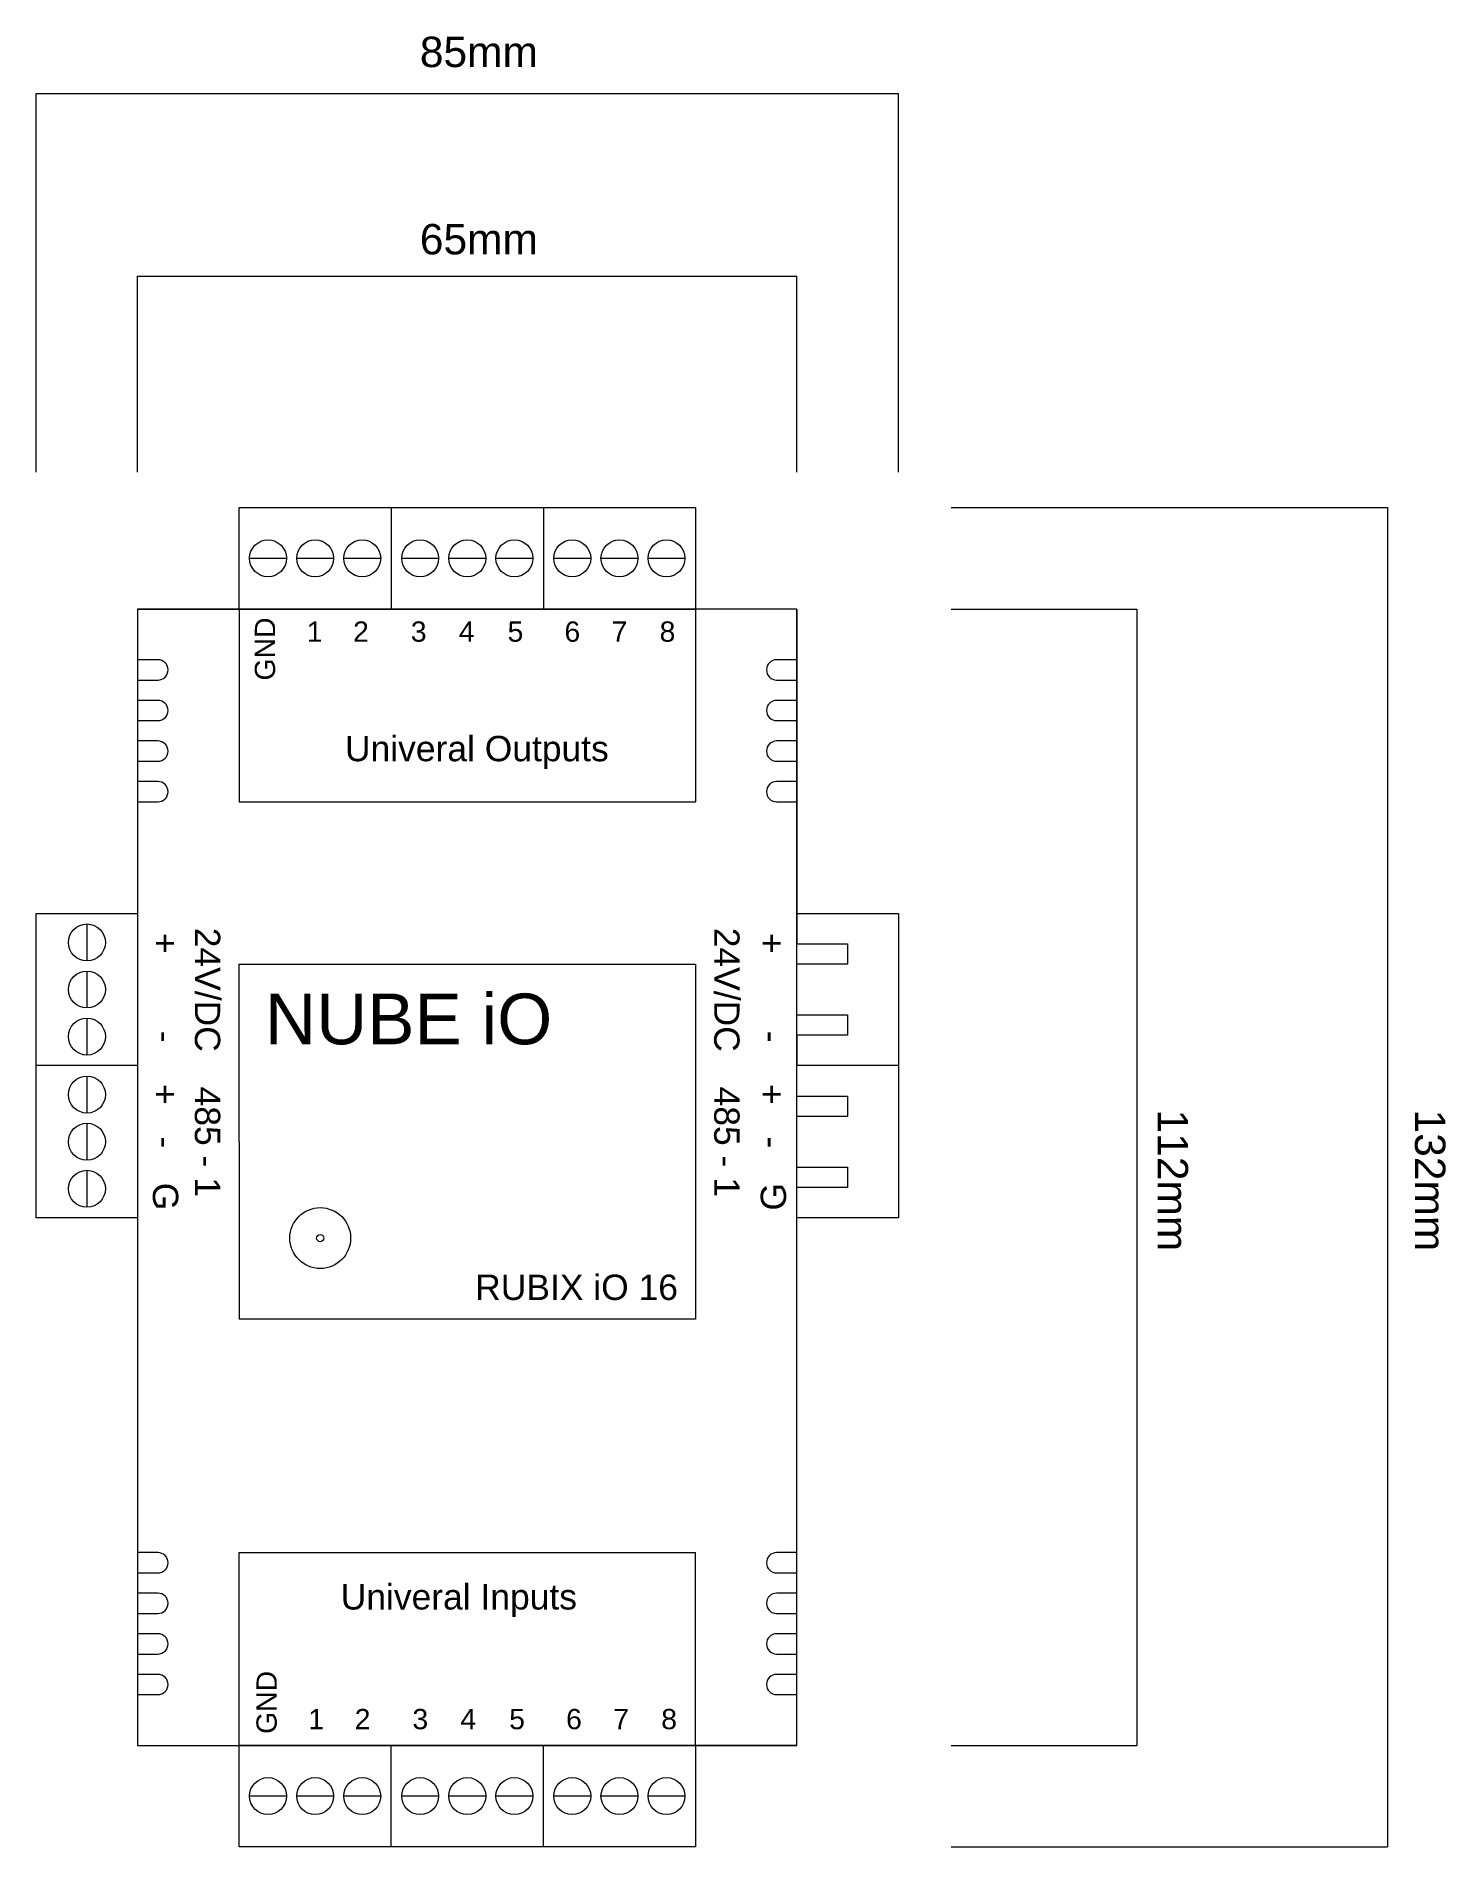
# Model space of a CAD drawing. Header units: millimetres. Extents: x 26204 to 27609, y 7910 to 9190.
# Drawn here: x 26847.4 to 26986.4, y 8438.6 to 8617.1 of the extents above; entities that cross this region are included whole.
import ezdxf

# ---------------------------------------------------------------- set-up
doc = ezdxf.new("R2010")
doc.units = ezdxf.units.MM
doc.layers.add('-COMPONENTS', color=7, linetype='Continuous', lineweight=9)
doc.styles.get("Standard").update_dxf_attribs({"font": 'arial.ttf'})

msp = doc.modelspace()

# ---------------------------------------------------------------- texts
at = {"layer": '-COMPONENTS'}
for s, height, rotation, p in [('85mm', 3, 360, (26885.22, 8614.05)), ('65mm', 3, 360, (26885.22, 8595.59)), ('GND', 2, 90, (26870.95, 8553.59)), ('1', 2, 360, (26874.07, 8557.41)), ('2', 2, 360, (26878.64, 8557.41)), ('3', 2, 360, (26884.33, 8557.41)), ('4', 2, 360, (26889.06, 8557.41)), ('5', 2, 360, (26893.87, 8557.41)), ('6', 2, 360, (26899.48, 8557.41)), ('7', 2, 360, (26904.13, 8557.41)), ('8', 2, 360, (26908.86, 8557.41)), ('Univeral Outputs', 2.5, 360, (26877.84, 8545.63)), ('24V/DC', 2.5, 270, (26863.04, 8529.22)), ('24V/DC', 2.5, 270, (26914.24, 8529.22)), ('+', 2.5, 270, (26858.9, 8528.71)), ('+', 2.5, 270, (26918.7, 8528.71)), ('NUBE iO', 5, 360, (26869.95, 8517.73)), ('-', 2.5, 270, (26858.9, 8519.06)), ('-', 2.5, 270, (26918.7, 8519.06)), ('+', 2.5, 270, (26858.9, 8513.82)), ('485 - 1', 2.5, 270, (26863.04, 8513.56)), ('485 - 1', 2.5, 270, (26914.24, 8513.56)), ('+', 2.5, 270, (26918.7, 8513.82)), ('112mm', 3, 270, (26957.96, 8511.3)), ('132mm', 3, 270, (26983.33, 8511.3)), ('-', 2.5, 270, (26858.9, 8508.64)), ('-', 2.5, 270, (26918.7, 8508.64)), ('G', 2.5, 270, (26858.9, 8504.09)), ('G', 2.5, 90, (26921.33, 8501.34)), ('RUBIX iO 16', 2.5, 360, (26890.68, 8492.53)), ('Univeral Inputs', 2.5, 360, (26877.42, 8462.02)), ('GND', 2, 90, (26871.11, 8449.76)), ('1', 2, 360, (26874.23, 8450.22)), ('2', 2, 360, (26878.8, 8450.22)), ('3', 2, 360, (26884.49, 8450.22)), ('4', 2, 360, (26889.22, 8450.22)), ('5', 2, 360, (26894.03, 8450.22)), ('6', 2, 360, (26899.64, 8450.22)), ('7', 2, 360, (26904.29, 8450.22)), ('8', 2, 360, (26909.02, 8450.22))]:
    msp.add_text(s, height=height, rotation=rotation, dxfattribs=at).set_placement(p)

# ---------------------------------------------------------------- linework, layer by layer
at = {"layer": '-COMPONENTS'}
for p, q in [((26847.4, 8574.12), (26847.4, 8611.45)), ((26847.4, 8611.45), (26932.4, 8611.45)), ((26932.4, 8574.12), (26932.4, 8611.45)), ((26857.4, 8574.12), (26857.4, 8593.43)), ((26857.4, 8593.43), (26922.4, 8593.43)), ((26922.4, 8574.12), (26922.4, 8593.43)), ((26867.4, 8560.63), (26867.4, 8570.63)), ((26867.4, 8570.63), (26882.4, 8570.63)), ((26882.4, 8570.63), (26882.4, 8560.63)), ((26882.4, 8570.63), (26897.4, 8570.63)), ((26897.4, 8570.63), (26897.4, 8560.63)), ((26897.4, 8570.63), (26912.4, 8570.63)), ((26912.4, 8570.63), (26912.4, 8560.63)), ((26937.61, 8570.63), (26980.64, 8570.63)), ((26980.64, 8570.63), (26980.64, 8438.63)), ((26868.43, 8565.63), (26872.08, 8565.63)), ((26873.08, 8565.63), (26876.72, 8565.63)), ((26877.72, 8565.63), (26881.36, 8565.63)), ((26883.43, 8565.63), (26887.08, 8565.63)), ((26888.08, 8565.63), (26891.72, 8565.63)), ((26892.72, 8565.63), (26896.36, 8565.63)), ((26898.43, 8565.63), (26902.08, 8565.63)), ((26903.08, 8565.63), (26906.72, 8565.63)), ((26907.72, 8565.63), (26911.36, 8565.63)), ((26857.4, 8560.63), (26857.4, 8448.63)), ((26922.4, 8560.63), (26857.4, 8560.63)), ((26857.4, 8560.63), (26867.4, 8560.63)), ((26857.4, 8560.63), (26857.4, 8530.63)), ((26867.4, 8560.63), (26867.4, 8541.63)), ((26867.4, 8560.63), (26912.4, 8560.63)), ((26882.4, 8560.63), (26867.4, 8560.63)), ((26897.4, 8560.63), (26882.4, 8560.63)), ((26912.4, 8560.63), (26897.4, 8560.63)), ((26922.4, 8560.63), (26912.4, 8560.63)), ((26912.4, 8560.63), (26912.4, 8541.63)), ((26922.4, 8448.63), (26922.4, 8560.63)), ((26922.4, 8560.63), (26922.4, 8530.63)), ((26937.61, 8560.63), (26955.9, 8560.63)), ((26955.9, 8560.63), (26955.9, 8448.63)), ((26859.4, 8555.63), (26857.4, 8555.63)), ((26922.4, 8555.63), (26920.4, 8555.63)), ((26857.4, 8553.63), (26859.4, 8553.63)), ((26920.4, 8553.63), (26922.4, 8553.63)), ((26859.4, 8551.63), (26857.4, 8551.63)), ((26922.4, 8551.63), (26920.4, 8551.63)), ((26857.4, 8549.63), (26859.4, 8549.63)), ((26920.4, 8549.63), (26922.4, 8549.63)), ((26859.4, 8547.63), (26857.4, 8547.63)), ((26922.4, 8547.63), (26920.4, 8547.63)), ((26857.4, 8545.63), (26859.4, 8545.63)), ((26920.4, 8545.63), (26922.4, 8545.63)), ((26859.4, 8543.63), (26857.4, 8543.63)), ((26922.4, 8543.63), (26920.4, 8543.63)), ((26857.4, 8541.63), (26859.4, 8541.63)), ((26867.4, 8541.63), (26912.4, 8541.63)), ((26920.4, 8541.63), (26922.4, 8541.63)), ((26847.4, 8515.63), (26847.4, 8530.63)), ((26847.4, 8530.63), (26857.4, 8530.63)), ((26857.4, 8530.63), (26857.4, 8515.63)), ((26922.4, 8515.63), (26922.4, 8530.63)), ((26922.4, 8530.63), (26932.4, 8530.63)), ((26922.4, 8530.63), (26922.4, 8527.63)), ((26932.4, 8530.63), (26932.4, 8515.63)), ((26852.4, 8529.59), (26852.4, 8525.95)), ((26922.4, 8527.63), (26927.4, 8527.63)), ((26927.4, 8527.63), (26927.4, 8525.63)), ((26867.4, 8508.13), (26867.4, 8525.63)), ((26867.4, 8525.63), (26912.4, 8525.63)), ((26912.4, 8525.63), (26912.4, 8490.63)), ((26927.4, 8525.63), (26922.4, 8525.63)), ((26852.4, 8524.95), (26852.4, 8521.31)), ((26852.4, 8520.31), (26852.4, 8516.67)), ((26922.4, 8520.63), (26927.4, 8520.63)), ((26927.4, 8520.63), (26927.4, 8518.63)), ((26922.4, 8518.63), (26922.4, 8515.63)), ((26927.4, 8518.63), (26922.4, 8518.63)), ((26847.4, 8500.63), (26847.4, 8515.63)), ((26857.4, 8515.63), (26847.4, 8515.63)), ((26852.4, 8514.59), (26852.4, 8510.95)), ((26857.4, 8515.63), (26857.4, 8500.63)), ((26922.4, 8500.63), (26922.4, 8515.63)), ((26932.4, 8515.63), (26922.4, 8515.63)), ((26932.4, 8515.63), (26932.4, 8500.63)), ((26922.4, 8512.63), (26927.4, 8512.63)), ((26927.4, 8512.63), (26927.4, 8510.63)), ((26852.4, 8509.95), (26852.4, 8506.31)), ((26927.4, 8510.63), (26922.4, 8510.63)), ((26867.4, 8508.13), (26867.4, 8490.63)), ((26922.4, 8505.63), (26927.4, 8505.63)), ((26927.4, 8505.63), (26927.4, 8503.63)), ((26852.4, 8505.31), (26852.4, 8501.67)), ((26927.4, 8503.63), (26922.4, 8503.63)), ((26857.4, 8500.63), (26847.4, 8500.63)), ((26857.4, 8500.63), (26857.4, 8448.63)), ((26932.4, 8500.63), (26922.4, 8500.63)), ((26912.4, 8490.63), (26867.4, 8490.63)), ((26859.4, 8467.63), (26857.4, 8467.63)), ((26867.4, 8448.63), (26867.4, 8467.63)), ((26867.4, 8467.63), (26912.4, 8467.63)), ((26912.4, 8448.63), (26912.4, 8467.63)), ((26922.4, 8467.63), (26920.4, 8467.63)), ((26857.4, 8465.63), (26859.4, 8465.63)), ((26920.4, 8465.63), (26922.4, 8465.63)), ((26859.4, 8463.63), (26857.4, 8463.63)), ((26922.4, 8463.63), (26920.4, 8463.63)), ((26857.4, 8461.63), (26859.4, 8461.63)), ((26920.4, 8461.63), (26922.4, 8461.63)), ((26859.4, 8459.63), (26857.4, 8459.63)), ((26922.4, 8459.63), (26920.4, 8459.63)), ((26857.4, 8457.63), (26859.4, 8457.63)), ((26920.4, 8457.63), (26922.4, 8457.63)), ((26859.4, 8455.63), (26857.4, 8455.63)), ((26922.4, 8455.63), (26920.4, 8455.63)), ((26857.4, 8453.63), (26859.4, 8453.63)), ((26920.4, 8453.63), (26922.4, 8453.63)), ((26857.4, 8448.63), (26922.4, 8448.63)), ((26857.4, 8448.63), (26867.4, 8448.63)), ((26912.4, 8448.63), (26867.4, 8448.63)), ((26867.4, 8448.63), (26882.4, 8448.63)), ((26867.4, 8438.63), (26867.4, 8448.63)), ((26867.4, 8448.63), (26912.4, 8448.63)), ((26867.4, 8448.63), (26912.4, 8448.63)), ((26882.4, 8448.63), (26897.4, 8448.63)), ((26882.4, 8438.63), (26882.4, 8448.63)), ((26897.4, 8448.63), (26912.4, 8448.63)), ((26897.4, 8438.63), (26897.4, 8448.63)), ((26922.4, 8448.63), (26912.4, 8448.63)), ((26912.4, 8448.63), (26912.4, 8438.63)), ((26937.61, 8448.63), (26955.9, 8448.63)), ((26872.08, 8443.63), (26868.43, 8443.63)), ((26876.72, 8443.63), (26873.08, 8443.63)), ((26881.36, 8443.63), (26877.72, 8443.63)), ((26887.08, 8443.63), (26883.43, 8443.63)), ((26891.72, 8443.63), (26888.08, 8443.63)), ((26896.36, 8443.63), (26892.72, 8443.63)), ((26902.08, 8443.63), (26898.43, 8443.63)), ((26906.72, 8443.63), (26903.08, 8443.63)), ((26911.36, 8443.63), (26907.72, 8443.63)), ((26882.4, 8438.63), (26867.4, 8438.63)), ((26897.4, 8438.63), (26882.4, 8438.63)), ((26912.4, 8438.63), (26897.4, 8438.63)), ((26937.61, 8438.63), (26980.64, 8438.63))]:
    msp.add_line(p, q, dxfattribs=at)
for centre, radius in [((26870.25, 8565.63), 1.82), ((26874.9, 8565.63), 1.82), ((26879.54, 8565.63), 1.82), ((26885.25, 8565.63), 1.82), ((26889.9, 8565.63), 1.82), ((26894.54, 8565.63), 1.82), ((26900.25, 8565.63), 1.82), ((26904.9, 8565.63), 1.82), ((26909.54, 8565.63), 1.82), ((26852.4, 8527.77), 1.82), ((26852.4, 8523.13), 1.82), ((26852.4, 8518.49), 1.82), ((26852.4, 8512.77), 1.82), ((26852.4, 8508.13), 1.82), ((26852.4, 8503.49), 1.82), ((26875.4, 8498.63), 3), ((26875.4, 8498.63), 0.357), ((26870.25, 8443.63), 1.82), ((26874.9, 8443.63), 1.82), ((26879.54, 8443.63), 1.82), ((26885.25, 8443.63), 1.82), ((26889.9, 8443.63), 1.82), ((26894.54, 8443.63), 1.82), ((26900.25, 8443.63), 1.82), ((26904.9, 8443.63), 1.82), ((26909.54, 8443.63), 1.82)]:
    msp.add_circle(centre, radius, dxfattribs=at)
for centre, start, end in [((26859.4, 8554.63), 270, 90), ((26920.4, 8554.63), 90, 270), ((26859.4, 8550.63), 270, 90), ((26920.4, 8550.63), 90, 270), ((26859.4, 8546.63), 270, 90), ((26920.4, 8546.63), 90, 270), ((26859.4, 8542.63), 270, 90), ((26920.4, 8542.63), 90, 270), ((26859.4, 8466.63), 270, 90), ((26920.4, 8466.63), 90, 270), ((26859.4, 8462.63), 270, 90), ((26920.4, 8462.63), 90, 270), ((26859.4, 8458.63), 270, 90), ((26920.4, 8458.63), 90, 270), ((26859.4, 8454.63), 270, 90), ((26920.4, 8454.63), 90, 270)]:
    msp.add_arc(centre, 1, start, end, dxfattribs=at)

msp.set_redraw_order([(e.dxf.handle, doc.entitydb.next_handle()) for e in msp.query("TEXT MTEXT ATTDEF DIMENSION ARC_DIMENSION")])  # texts and dimensions are drawn at this point

doc.saveas('drawing.dxf')
